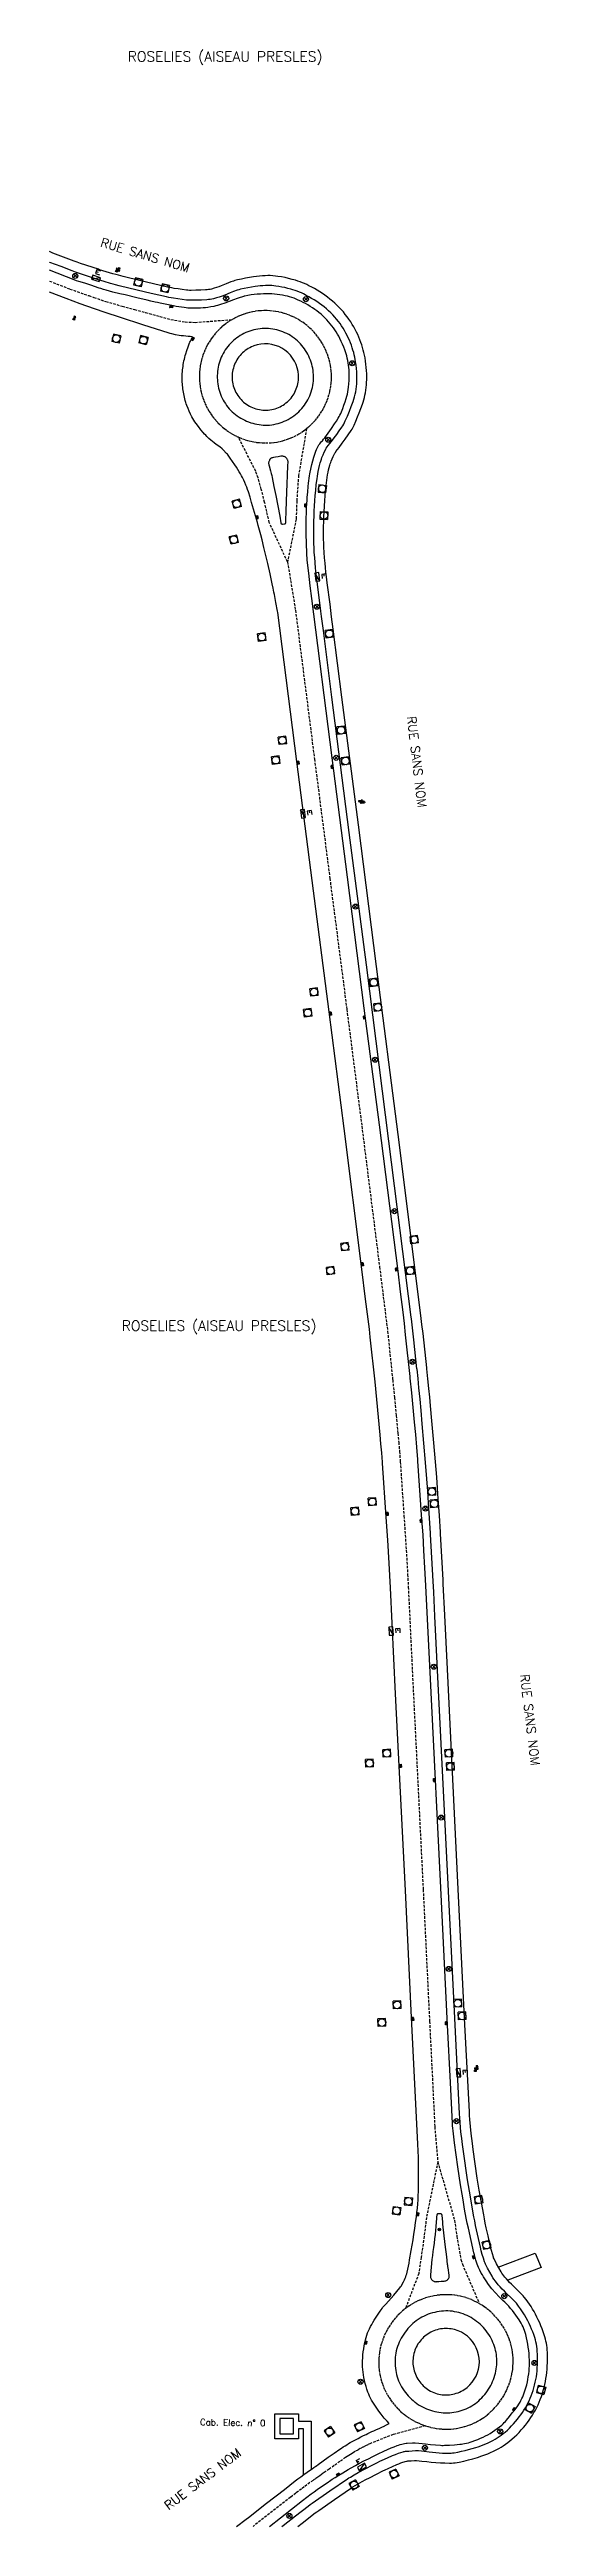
# Model space of a CAD drawing. Header units: millimetres. Extents: x 164000 to 165000, y 124000 to 125000.
# Drawn here: x 164000 to 164098.2, y 124000 to 124488.5 of the extents above; entities that cross this region are included whole.
import ezdxf
from ezdxf.enums import TextEntityAlignment as Align

# ---------------------------------------------------------------- set-up
doc = ezdxf.new("R2010")
doc.units = ezdxf.units.MM
doc.linetypes.add('DASHED', pattern=[0.75, 0.5, -0.25])
doc.layers.get('0').update_dxf_attribs({"linetype": 'CONTINUOUS'})
for name, color, linetype in [('W0001', 6, 'DASHED'), ('W0008', 7, 'CONTINUOUS'), ('W0014', 7, 'CONTINUOUS'), ('W0015', 2, 'CONTINUOUS'), ('W0400', 7, 'CONTINUOUS'), ('W0420', 7, 'CONTINUOUS'), ('W0425', 7, 'CONTINUOUS'), ('W0430', 7, 'CONTINUOUS'), ('W0431', 7, 'CONTINUOUS'), ('W0469', 7, 'CONTINUOUS'), ('W0856', 7, 'CONTINUOUS'), ('W0980', 7, 'CONTINUOUS'), ('W0989', 7, 'CONTINUOUS'), ('W0991', 7, 'CONTINUOUS')]:
    doc.layers.add(name, color=color, linetype=linetype)
doc.styles.get("Standard").update_dxf_attribs({"font": 'romans.shx', "width": 0.85})

msp = doc.modelspace()

# ---------------------------------------------------------------- texts
at = {"layer": 'W0980'}
for p in [(164034.62, 124487), (164033.43, 124236.68)]:
    msp.add_text('ROSELIES (AISEAU PRESLES)', height=2, dxfattribs=at).set_placement(p, align=Align.MIDDLE)
at = {"layer": 'W0989'}
for rotation, p in [(343.4022, (164010.17, 124450.56)), (276.7919, (164071.35, 124357.03)), (276.7918, (164093.67, 124168.09)), (37.1436, (164022.98, 124003.88))]:
    msp.add_text('RUE SANS NOM', height=1.75, rotation=rotation, dxfattribs=at).set_placement(p, align=Align.MIDDLE_LEFT)
at = {"layer": 'W0991'}
msp.add_text('Cab. Elec. n° 0', height=1.25, rotation=359.1, dxfattribs=at).set_placement((164036.11, 124019.86), align=Align.CENTER)

# ---------------------------------------------------------------- blocks, each defined once
blk = doc.blocks.new('T420')
for p, q in [((0.75, 0.75), (-0.75, 0.75)), ((-0.75, 0.75), (-0.75, -0.75)), ((0.75, 0.75), (0.75, -0.75)), ((0.75, -0.75), (-0.75, -0.75))]:
    blk.add_line(p, q)
blk.add_ellipse((0, 0), major_axis=(-0.53, 0.53), ratio=1, start_param=3.926991, end_param=10.210176)
blk = doc.blocks.new('T400')
for p, q in [((-0.15, 0.3), (0.15, 0.3)), ((-0.15, -0.25), (-0.15, 0.3)), ((-0.15, 0.15), (0.15, 0.15)), ((-0.15, 0), (0.15, 0)), ((0.15, 0.3), (0.15, -0.25)), ((-0.15, -0.15), (0.15, -0.15)), ((-0.15, -0.25), (-0.15, -0.3)), ((-0.15, -0.3), (0.15, -0.3)), ((0.15, -0.3), (0.15, -0.25))]:
    blk.add_line(p, q)
blk = doc.blocks.new('T856')
for p, q in [((-0.125, 0), (0.125, 0)), ((0, 0.125), (0, -0.125))]:
    blk.add_line(p, q)
blk.add_ellipse((0, 0), major_axis=(-0.177, 0.177), ratio=1, start_param=3.9269908, end_param=10.2101761)
blk = doc.blocks.new('T469')
at = {"color": 0, "linetype": 'Continuous', "flags": 128}
for points in [[(-0.35, 0.35), (0.35, -0.35)], [(-0.35, -0.35), (0.35, 0.35)]]:
    blk.add_lwpolyline(points, dxfattribs=at)
at = {"color": 0, "linetype": 'Continuous'}
blk.add_circle((0, 0), 0.5, dxfattribs=at)
blk = doc.blocks.new('T430')
at = {"flags": 128}
for points in [[(0.8, 0.8), (-0.8, 0.8)], [(-0.8, 0.8), (-0.8, 0)], [(0.8, 0.8), (-0.8, 0)], [(-0.8, 0), (0.8, 0)], [(-0.4, 2.1), (0.4, 2.1)], [(-0.4, 2.1), (-0.4, 1.3)], [(-0.4, 1.7), (0, 1.7)], [(-0.4, 1.3), (0.4, 1.3)], [(0.8, 0), (0.8, 0.8)]]:
    blk.add_lwpolyline(points, dxfattribs=at)
blk = doc.blocks.new('T425')
for p, q in [((-0.15, 0.6), (0.15, 0.6)), ((-0.15, 0.6), (-0.15, 0.3)), ((-0.15, 0.3), (0.15, 0.3)), ((-0.15, 0.15), (0.15, 0.15)), ((-0.15, -0.15), (-0.15, 0.15)), ((0, 0.45), (0.15, 0.45)), ((0.15, 0.45), (0.15, 0.3)), ((0.15, 0.15), (0.15, -0.15)), ((0.15, -0.15), (-0.15, -0.15))]:
    blk.add_line(p, q)
blk.add_ellipse((0, 0), major_axis=(-0.106, 0.106), ratio=1, start_param=3.926991, end_param=10.210176)

# ---------------------------------------------------------------- linework, layer by layer
at = {"layer": 'W0001'}
for points in [[(164000, 124442.87), (164004.02, 124441.28), (164007.74, 124439.98), (164008.72, 124439.65), (164011.11, 124438.81), (164011.11, 124438.81), (164014.34, 124437.91), (164016.72, 124437.25), (164016.72, 124437.25), (164018.93, 124436.63), (164018.93, 124436.63), (164021.73, 124435.88), (164021.73, 124435.88), (164023.92, 124435.29), (164023.92, 124435.29), (164026.71, 124434.8), (164026.71, 124434.8), (164028.7, 124434.7), (164028.7, 124434.7), (164036.01, 124435.27)], [(164046.92, 124387.47), (164043.32, 124395.24), (164042.41, 124399.22), (164042.41, 124399.22), (164041.72, 124401.83), (164041.72, 124401.83), (164041.11, 124404.02), (164041.11, 124404.02), (164040.65, 124405.36), (164040.65, 124405.36), (164037.22, 124412.1)], [(164050.69, 124413.76), (164049.09, 124404.53), (164048.75, 124399.48), (164048.62, 124395.88), (164046.92, 124387.47), (164048.49, 124377.93), (164052.24, 124348.57), (164055.27, 124325.05), (164058.62, 124299.18), (164061.57, 124276.17), (164065.07, 124248.42), (164065.81, 124242.51), (164066.55, 124236.59), (164066.65, 124235.75), (164066.74, 124234.92), (164067.66, 124226.12), (164068.01, 124222.62), (164068.35, 124219.11), (164068.68, 124215.61), (164068.85, 124213.81), (164069, 124212.01), (164069.14, 124210.2), (164069.15, 124209.98), (164069.88, 124199.31), (164070.18, 124194.77), (164070.47, 124190.23), (164070.61, 124187.75), (164070.74, 124185.27), (164071.74, 124164.36), (164073.67, 124125.59), (164074.93, 124099.61), (164075.49, 124088.4), (164075.96, 124078.8), (164076.55, 124071.89), (164079.86, 124060.4), (164080.31, 124057.24), (164080.31, 124057.24), (164081.13, 124052.64), (164081.4, 124051.7), (164084.72, 124043.97)], [(164076.55, 124071.89), (164074.32, 124060.95), (164073.76, 124056.43), (164073.28, 124053.09), (164072.79, 124049.88), (164070.18, 124042.97)], [(164074.12, 124019.85), (164067.74, 124018.13), (164063.29, 124016.39), (164062.77, 124016.13), (164062.27, 124015.88), (164061.77, 124015.62), (164061.27, 124015.35), (164060.78, 124015.08), (164060.29, 124014.8), (164059.96, 124014.61), (164059.64, 124014.42), (164059.32, 124014.22), (164059.01, 124014.02), (164058.69, 124013.81), (164058.38, 124013.6), (164057.25, 124012.81), (164056.11, 124012.01), (164055.13, 124011.32), (164054.15, 124010.61), (164053.78, 124010.35), (164053.65, 124010.25), (164053.27, 124009.99), (164052.89, 124009.73), (164052.41, 124009.4), (164051.95, 124009.08), (164051.33, 124008.64), (164050.71, 124008.19), (164050.18, 124007.79), (164049.65, 124007.39), (164048.59, 124006.57), (164047.53, 124005.75), (164043.98, 124002.99), (164040.43, 124000.23), (164040.13, 124000)]]:
    msp.add_lwpolyline(points, dxfattribs=at)
for points in [[(164042.57, 124410.93), (164043.71, 124410.96), (164044.29, 124411.02), (164044.87, 124411.11), (164045.45, 124411.23), (164046.01, 124411.38), (164046.58, 124411.55), (164047.13, 124411.74), (164047.67, 124411.96), (164048.21, 124412.2), (164048.73, 124412.47), (164049.24, 124412.76), (164049.74, 124413.07), (164050.22, 124413.41), (164050.69, 124413.76), (164051.14, 124414.14), (164051.57, 124414.54), (164051.98, 124414.95), (164052.38, 124415.39), (164052.75, 124415.84), (164053.11, 124416.3), (164053.44, 124416.78), (164053.75, 124417.28), (164054.04, 124417.79), (164054.3, 124418.31), (164054.55, 124418.85), (164054.76, 124419.39), (164054.96, 124419.95), (164055.12, 124420.51), (164055.26, 124421.08), (164055.38, 124421.65), (164055.47, 124422.23), (164055.53, 124422.81), (164055.57, 124423.4), (164055.58, 124423.98), (164055.57, 124424.57), (164055.53, 124425.15), (164055.46, 124425.72), (164055.37, 124426.29), (164055.25, 124426.86), (164055.11, 124427.42), (164054.95, 124427.97), (164054.76, 124428.51), (164054.54, 124429.05), (164054.31, 124429.58), (164054.05, 124430.09), (164053.77, 124430.59), (164053.46, 124431.08), (164053.14, 124431.56), (164052.79, 124432.02), (164052.43, 124432.47), (164052.04, 124432.9), (164051.64, 124433.31), (164051.22, 124433.7), (164050.78, 124434.08), (164050.33, 124434.43), (164049.86, 124434.77), (164049.38, 124435.08), (164048.88, 124435.38), (164048.37, 124435.65), (164047.86, 124435.89), (164047.33, 124436.12), (164046.79, 124436.32), (164046.24, 124436.49), (164045.69, 124436.65), (164045.13, 124436.77), (164044.56, 124436.87), (164043.99, 124436.95), (164043.42, 124437), (164042.85, 124437.03), (164042.27, 124437.03), (164041.7, 124437.01), (164041.13, 124436.96), (164040.56, 124436.88), (164039.99, 124436.78), (164039.43, 124436.66), (164038.88, 124436.51), (164038.33, 124436.33), (164037.79, 124436.13), (164037.27, 124435.91), (164036.76, 124435.67), (164036.26, 124435.41), (164035.77, 124435.13), (164035.29, 124434.82), (164034.83, 124434.49), (164034.38, 124434.15), (164033.95, 124433.78), (164033.53, 124433.4), (164033.14, 124433), (164032.75, 124432.58), (164032.39, 124432.15), (164032.05, 124431.7), (164031.73, 124431.23), (164031.42, 124430.76), (164031.14, 124430.27), (164030.88, 124429.76), (164030.64, 124429.25), (164030.43, 124428.72), (164030.23, 124428.19), (164030.06, 124427.65), (164029.92, 124427.1), (164029.79, 124426.55), (164029.7, 124425.99), (164029.62, 124425.43), (164029.57, 124424.87), (164029.55, 124424.3), (164029.54, 124423.73), (164029.57, 124423.17), (164029.61, 124422.6), (164029.69, 124422.04), (164029.78, 124421.48), (164029.9, 124420.93), (164030.05, 124420.38), (164030.22, 124419.82), (164030.42, 124419.28), (164030.64, 124418.74), (164030.88, 124418.22), (164031.15, 124417.7), (164031.44, 124417.2), (164031.75, 124416.71), (164032.08, 124416.24), (164032.44, 124415.78), (164032.81, 124415.34), (164033.21, 124414.91), (164033.62, 124414.5), (164034.05, 124414.11), (164034.5, 124413.75), (164034.96, 124413.4), (164035.44, 124413.07), (164035.93, 124412.76), (164036.43, 124412.48), (164036.95, 124412.21), (164037.48, 124411.98), (164038.02, 124411.76), (164038.57, 124411.57), (164039.12, 124411.4), (164039.69, 124411.26), (164040.26, 124411.15), (164040.83, 124411.05), (164041.41, 124410.99), (164041.98, 124410.95), (164042.56, 124410.93), (164042.57, 124410.93)], [(164069.99, 124022.05), (164070.11, 124021.95), (164070.58, 124021.61), (164071.05, 124021.3), (164071.53, 124021), (164072.03, 124020.73), (164072.54, 124020.48), (164073.05, 124020.25), (164073.58, 124020.04), (164074.12, 124019.85), (164074.66, 124019.69), (164075.21, 124019.55), (164075.76, 124019.43), (164076.32, 124019.34), (164076.88, 124019.27), (164077.44, 124019.22), (164078.01, 124019.2), (164078.58, 124019.2), (164079.13, 124019.22), (164079.69, 124019.27), (164080.25, 124019.35), (164080.8, 124019.45), (164081.34, 124019.57), (164081.88, 124019.71), (164082.41, 124019.88), (164082.94, 124020.07), (164083.46, 124020.29), (164083.96, 124020.52), (164084.46, 124020.78), (164084.94, 124021.06), (164085.41, 124021.36), (164085.87, 124021.68), (164086.32, 124022.02), (164086.74, 124022.38), (164087.15, 124022.76), (164087.55, 124023.15), (164087.94, 124023.57), (164088.3, 124023.99), (164088.65, 124024.44), (164088.98, 124024.89), (164089.29, 124025.36), (164089.58, 124025.84), (164089.85, 124026.33), (164090.1, 124026.83), (164090.33, 124027.35), (164090.54, 124027.87), (164090.73, 124028.4), (164090.89, 124028.93), (164091.04, 124029.47), (164091.16, 124030.02), (164091.26, 124030.56), (164091.33, 124031.1), (164091.38, 124031.65), (164091.41, 124032.2), (164091.41, 124032.75), (164091.39, 124033.29), (164091.35, 124033.84), (164091.28, 124034.38), (164091.19, 124034.92), (164091.08, 124035.46), (164090.95, 124035.99), (164090.79, 124036.52), (164090.61, 124037.03), (164090.4, 124037.54), (164090.18, 124038.04), (164089.92, 124038.57), (164089.64, 124039.08), (164089.33, 124039.58), (164089, 124040.06), (164088.66, 124040.53), (164088.29, 124040.99), (164087.9, 124041.42), (164087.5, 124041.85), (164087.07, 124042.25), (164086.63, 124042.63), (164086.18, 124043), (164085.7, 124043.34), (164085.22, 124043.67), (164084.72, 124043.97), (164084.21, 124044.25), (164083.69, 124044.5), (164083.17, 124044.74), (164082.63, 124044.94), (164082.08, 124045.13), (164081.52, 124045.29), (164080.96, 124045.42), (164080.4, 124045.53), (164079.82, 124045.61), (164079.25, 124045.67), (164078.67, 124045.71), (164078.1, 124045.71), (164077.52, 124045.7), (164076.94, 124045.65), (164076.36, 124045.58), (164075.78, 124045.48), (164075.2, 124045.36), (164074.63, 124045.21), (164074.06, 124045.04), (164073.51, 124044.84), (164072.96, 124044.62), (164072.43, 124044.37), (164071.9, 124044.1), (164071.39, 124043.8), (164070.89, 124043.49), (164070.41, 124043.15), (164069.94, 124042.79), (164069.49, 124042.41), (164069.05, 124042.01), (164068.63, 124041.58), (164068.23, 124041.14), (164067.85, 124040.69), (164067.49, 124040.21), (164067.15, 124039.72), (164066.83, 124039.22), (164066.54, 124038.7), (164066.26, 124038.17), (164066.01, 124037.63), (164065.79, 124037.08), (164065.59, 124036.52), (164065.41, 124035.95), (164065.26, 124035.38), (164065.14, 124034.82), (164065.04, 124034.25), (164064.97, 124033.68), (164064.92, 124033.11), (164064.9, 124032.54), (164064.91, 124031.97), (164064.94, 124031.4), (164065, 124030.83), (164065.08, 124030.26), (164065.19, 124029.7), (164065.32, 124029.14), (164065.48, 124028.59), (164065.66, 124028.05), (164065.87, 124027.5), (164066.1, 124026.97), (164066.36, 124026.45), (164066.64, 124025.94), (164066.94, 124025.44), (164067.26, 124024.95), (164067.6, 124024.48), (164067.96, 124024.03), (164068.34, 124023.59), (164068.74, 124023.17), (164069.16, 124022.76), (164069.6, 124022.37)]]:
    msp.add_lwpolyline(points, close=True, dxfattribs=at)
at = {"layer": 'W0008'}
for points in [[(164043.36, 124000), (164049.89, 124005.11), (164050.75, 124005.77), (164051.61, 124006.42), (164052.2, 124006.85), (164052.79, 124007.27), (164055, 124008.79), (164055.18, 124008.91), (164055.76, 124009.3), (164056.35, 124009.67), (164057.07, 124010.13), (164057.8, 124010.59), (164058.35, 124010.92), (164058.91, 124011.24), (164059.47, 124011.56), (164060.31, 124012.02), (164061.15, 124012.47), (164062, 124012.92), (164062.88, 124013.37), (164063.76, 124013.81), (164064.83, 124014.33), (164065.91, 124014.84), (164066.65, 124015.17), (164067.39, 124015.5), (164067.95, 124015.73), (164068.53, 124015.94), (164068.83, 124016.05), (164069.14, 124016.14), (164069.46, 124016.23), (164069.74, 124016.29), (164070.02, 124016.35), (164070.3, 124016.4), (164070.51, 124016.42), (164071.55, 124016.48), (164071.83, 124016.49), (164072.11, 124016.48), (164072.79, 124016.43), (164073.46, 124016.36), (164074.12, 124016.29), (164075.1, 124016.19), (164076.08, 124016.1), (164077.06, 124016.02), (164077.33, 124016), (164077.6, 124016), (164077.87, 124016.01), (164078.87, 124016.06), (164079.87, 124016.13), (164080.87, 124016.21), (164081.2, 124016.25), (164081.52, 124016.29), (164081.84, 124016.35), (164082.22, 124016.43), (164082.6, 124016.52), (164082.97, 124016.63), (164083.35, 124016.75), (164083.89, 124016.95), (164084.43, 124017.16), (164084.96, 124017.39), (164085.48, 124017.63), (164085.95, 124017.86), (164086.41, 124018.1), (164086.87, 124018.36), (164087.31, 124018.64), (164087.79, 124018.96), (164088.26, 124019.3), (164088.72, 124019.65), (164089.17, 124020.01), (164089.43, 124020.24), (164089.67, 124020.48), (164089.91, 124020.72), (164090.13, 124020.98), (164090.7, 124021.68), (164091.25, 124022.38), (164091.79, 124023.09), (164092.32, 124023.81), (164092.55, 124024.15), (164092.77, 124024.5), (164092.96, 124024.85), (164093.14, 124025.22), (164093.3, 124025.59), (164093.53, 124026.17), (164093.73, 124026.76), (164093.92, 124027.35), (164094.08, 124027.95), (164094.23, 124028.55), (164094.3, 124028.98), (164094.4, 124029.52), (164094.48, 124030.07), (164094.55, 124030.61), (164094.59, 124031.16), (164094.62, 124031.71), (164094.63, 124032.27), (164094.62, 124032.82), (164094.59, 124033.45), (164094.55, 124034.09), (164094.48, 124034.72), (164094.4, 124035.36), (164094.3, 124035.98), (164094.18, 124036.61), (164094.04, 124037.23), (164093.89, 124037.85), (164093.78, 124038.24), (164093.65, 124038.62), (164093.51, 124038.99), (164093.36, 124039.36), (164093.19, 124039.73), (164093, 124040.08), (164092.8, 124040.43), (164092.59, 124040.77), (164092.28, 124041.24), (164091.96, 124041.7), (164091.62, 124042.14), (164091.27, 124042.58), (164090.91, 124043.01), (164090.54, 124043.42), (164090.15, 124043.83), (164089.76, 124044.22), (164089.4, 124044.57), (164088.64, 124045.3), (164087.91, 124046.06), (164087.23, 124046.86), (164086.58, 124047.7), (164086.07, 124048.46), (164085.58, 124049.22), (164085.34, 124049.6), (164085.12, 124049.99), (164084.84, 124050.53), (164084.58, 124051.07), (164084.44, 124051.38), (164084.32, 124051.71), (164084.19, 124052.1), (164084.07, 124052.49), (164083.91, 124053.04), (164083.77, 124053.59), (164083.67, 124054), (164082.58, 124058.84), (164082.37, 124059.81), (164082.18, 124060.78), (164081.85, 124062.58), (164081.54, 124064.39), (164081.35, 124065.56), (164081.06, 124067.36), (164080.78, 124069.15), (164080.52, 124070.95), (164080.19, 124073.31), (164079.87, 124075.68), (164079.56, 124078.05), (164079.5, 124078.53), (164079.46, 124079.01), (164079.43, 124079.49), (164079.03, 124087.55), (164078.48, 124098.85), (164077.13, 124125.98), (164075.24, 124164.45), (164074.2, 124185.61), (164074.03, 124189.06), (164073.83, 124192.51), (164073.64, 124195.56), (164073.44, 124198.61), (164072.63, 124210.09), (164072.61, 124210.42), (164072.41, 124212.88), (164072.2, 124215.34), (164071.98, 124217.79), (164071.71, 124220.69), (164071.42, 124223.59), (164071.13, 124226.49), (164071.1, 124226.78), (164070.22, 124235.01), (164069.97, 124237.26), (164069.7, 124239.51), (164069.22, 124243.53), (164068.71, 124247.55), (164065.05, 124276.47), (164062.06, 124299.43), (164058.75, 124325.32), (164055.73, 124348.81), (164051.72, 124380.27), (164051.41, 124382.77), (164051.1, 124385.28), (164050.81, 124387.79), (164050.77, 124388.24), (164050.73, 124388.7), (164050.71, 124389.16), (164050.58, 124392.98), (164050.58, 124393.13), (164050.59, 124394.04), (164050.6, 124394.81), (164050.63, 124396.01), (164050.66, 124397.22), (164050.69, 124398.11), (164050.73, 124399), (164050.77, 124399.58), (164050.81, 124400.16), (164050.9, 124401.26), (164051.01, 124402.37), (164051.08, 124403.02), (164051.27, 124404.47), (164051.32, 124404.82), (164051.4, 124405.17), (164051.75, 124406.65), (164052.13, 124408.12), (164052.24, 124408.51), (164052.37, 124408.9), (164052.51, 124409.29), (164052.67, 124409.67), (164052.84, 124410.04), (164052.97, 124410.29), (164053.12, 124410.53), (164053.28, 124410.76), (164053.45, 124410.98), (164053.63, 124411.19), (164053.8, 124411.38), (164054.05, 124411.66), (164054.29, 124411.95), (164054.63, 124412.41), (164054.96, 124412.87), (164055.59, 124413.79), (164056.21, 124414.71), (164056.56, 124415.25), (164056.9, 124415.8), (164057.09, 124416.12), (164057.26, 124416.43), (164057.41, 124416.76), (164057.56, 124417.09), (164057.82, 124417.73), (164058.06, 124418.38), (164058.29, 124419.04), (164058.51, 124419.69), (164058.64, 124420.13), (164058.75, 124420.56), (164058.84, 124421.01), (164058.91, 124421.45), (164058.96, 124421.9), (164059.02, 124422.59), (164059.06, 124423.28), (164059.07, 124423.96), (164059.07, 124424.65), (164059.05, 124425.34), (164059.02, 124425.81), (164058.97, 124426.28), (164058.9, 124426.75), (164058.81, 124427.22), (164058.71, 124427.68), (164058.59, 124428.13), (164058.41, 124428.71), (164058.22, 124429.29), (164058, 124429.85), (164057.77, 124430.41), (164057.53, 124430.97), (164057.27, 124431.51), (164057.03, 124431.96), (164056.79, 124432.39), (164056.53, 124432.82), (164056.25, 124433.24), (164055.96, 124433.65), (164055.66, 124434.05), (164055.34, 124434.44), (164055.02, 124434.83), (164054.66, 124435.21), (164054.3, 124435.58), (164053.92, 124435.95), (164053.53, 124436.3), (164053.13, 124436.63), (164052.72, 124436.96), (164052.3, 124437.27), (164051.87, 124437.57), (164051.42, 124437.86), (164050.96, 124438.14), (164050.5, 124438.41), (164050.02, 124438.66), (164049.54, 124438.9), (164049.05, 124439.12), (164048.63, 124439.3), (164048.21, 124439.46), (164047.78, 124439.61), (164047.34, 124439.75), (164046.9, 124439.86), (164046.46, 124439.97), (164045.95, 124440.07), (164045.43, 124440.15), (164044.91, 124440.22), (164044.38, 124440.28), (164043.86, 124440.31), (164043.34, 124440.34), (164042.81, 124440.34), (164042.19, 124440.33), (164041.58, 124440.3), (164040.96, 124440.25), (164040.35, 124440.19), (164039.74, 124440.12), (164039.13, 124440.02), (164038.52, 124439.91), (164038.38, 124439.88), (164038.24, 124439.84), (164037.16, 124439.46), (164036.09, 124439.06), (164035.62, 124438.89), (164034.87, 124438.61), (164034.78, 124438.58), (164033.48, 124438.15), (164033.14, 124438.05), (164032.77, 124437.95), (164032.4, 124437.87), (164031.79, 124437.76), (164031.18, 124437.67), (164030.73, 124437.61), (164030.28, 124437.57), (164029.74, 124437.53), (164029.2, 124437.51), (164028.68, 124437.5), (164028.15, 124437.5), (164027.63, 124437.52), (164027.27, 124437.54), (164026.91, 124437.57), (164026.55, 124437.62), (164026.03, 124437.69), (164025.5, 124437.78), (164024.97, 124437.87), (164024.44, 124437.97), (164023.11, 124438.23), (164021.78, 124438.5), (164021.31, 124438.6), (164020.85, 124438.7), (164019.94, 124438.92), (164019.25, 124439.09), (164017.23, 124439.56), (164014.88, 124440.12), (164013.83, 124440.37), (164012.5, 124440.69), (164011.83, 124440.86), (164011.16, 124441.04), (164010.62, 124441.2), (164010.09, 124441.37), (164009.79, 124441.47), (164008.12, 124442.03), (164006.94, 124442.42), (164005.75, 124442.78), (164005.31, 124442.93), (164004.88, 124443.08), (164000, 124445.01)], [(164026.86, 124428.5), (164027.07, 124429.14), (164027.34, 124429.9), (164027.62, 124430.65), (164027.69, 124430.82), (164027.77, 124431), (164027.98, 124431.43), (164028.2, 124431.86), (164028.2, 124431.89), (164027.75, 124431.91), (164027.31, 124431.94), (164026.86, 124431.98), (164026.42, 124432.03), (164025.98, 124432.08), (164025.54, 124432.15), (164024.84, 124432.27), (164024.14, 124432.42), (164023.76, 124432.51), (164023.4, 124432.62), (164018.62, 124434.17), (164013.79, 124435.71), (164012.78, 124436.04), (164012.14, 124436.26), (164010.74, 124436.74), (164007.35, 124437.93), (164006.06, 124438.39), (164003.28, 124439.41), (164000, 124440.7)], [(164036.89, 124000), (164038.77, 124001.47), (164039.21, 124001.8), (164042.76, 124004.57), (164046.31, 124007.32), (164047.37, 124008.15), (164048.44, 124008.97), (164048.98, 124009.38), (164049.53, 124009.79), (164050.16, 124010.25), (164050.8, 124010.71), (164051.29, 124011.05), (164051.77, 124011.38), (164052.14, 124011.62), (164052.49, 124011.88), (164052.62, 124011.97), (164052.99, 124012.23), (164053.98, 124012.94), (164054.97, 124013.64), (164056.1, 124014.44), (164057.25, 124015.24), (164057.58, 124015.46), (164057.92, 124015.69), (164058.26, 124015.91), (164058.61, 124016.12), (164058.95, 124016.33), (164059.3, 124016.53), (164059.81, 124016.82), (164060.33, 124017.1), (164060.84, 124017.38), (164061.36, 124017.65), (164061.88, 124017.91), (164062.4, 124018.17), (164062.79, 124018.36), (164063.17, 124018.54), (164063.56, 124018.71), (164063.96, 124018.88), (164064.47, 124019.1), (164064.98, 124019.33), (164065.49, 124019.56), (164065.99, 124019.8), (164066.1, 124019.85), (164066.21, 124019.91), (164066.58, 124020.11), (164066.95, 124020.32), (164066.56, 124020.74), (164066.17, 124021.16), (164065.98, 124021.39), (164065.79, 124021.62), (164065.37, 124022.17), (164064.95, 124022.74), (164064.54, 124023.31), (164064.26, 124023.71), (164063.98, 124024.12), (164063.72, 124024.53), (164063.5, 124024.9), (164063.29, 124025.28), (164063.1, 124025.67), (164062.93, 124026.07), (164062.77, 124026.47), (164062.58, 124027.05), (164062.4, 124027.62), (164062.25, 124028.21), (164062.11, 124028.8), (164061.99, 124029.39), (164061.9, 124029.91), (164061.83, 124030.44), (164061.78, 124030.97), (164061.74, 124031.5), (164061.73, 124032.09), (164061.73, 124032.68), (164061.75, 124033.26), (164061.79, 124033.85), (164061.86, 124034.45), (164061.94, 124035.05), (164062.04, 124035.65), (164062.16, 124036.25), (164062.29, 124036.84), (164062.42, 124037.29), (164062.56, 124037.73), (164062.71, 124038.16), (164062.89, 124038.59), (164063.08, 124039.01), (164063.3, 124039.43), (164063.52, 124039.85), (164063.76, 124040.26), (164064, 124040.66), (164064.38, 124041.26), (164064.77, 124041.85), (164065.17, 124042.44), (164065.58, 124043.02), (164065.68, 124043.16), (164065.79, 124043.29), (164066.29, 124043.87), (164066.81, 124044.45), (164067.88, 124045.65), (164068.5, 124046.35), (164069.1, 124047.07), (164069.23, 124047.23), (164069.33, 124047.4), (164069.8, 124048.22), (164069.88, 124048.38), (164070.01, 124048.67), (164070.13, 124048.96), (164070.24, 124049.26), (164070.33, 124049.55), (164070.42, 124049.84), (164070.49, 124050.13), (164070.63, 124050.74), (164070.77, 124051.36), (164070.88, 124051.96), (164071, 124052.56), (164071.31, 124054.42), (164071.67, 124056.55), (164071.84, 124057.66), (164072.01, 124058.77), (164072.18, 124059.93), (164072.34, 124061.1), (164072.45, 124061.94), (164072.54, 124062.78), (164072.61, 124063.62), (164072.67, 124064.44), (164072.71, 124065.25), (164072.74, 124066.06), (164072.73, 124067.41), (164072.74, 124071.64), (164072.74, 124072.22), (164072.73, 124072.8), (164072.69, 124074.09), (164072.65, 124075.38), (164072.5, 124078.12), (164071.39, 124100.38), (164071.39, 124100.38), (164070.17, 124125.42), (164068.24, 124164.19), (164067.24, 124185.1), (164067.11, 124187.56), (164066.97, 124190.02), (164066.69, 124194.55), (164066.39, 124199.08), (164065.66, 124209.73), (164065.64, 124209.94), (164065.5, 124211.72), (164065.35, 124213.5), (164065.19, 124215.29), (164064.87, 124218.78), (164064.53, 124222.27), (164064.18, 124225.76), (164064.18, 124225.76), (164063.25, 124234.54), (164063.16, 124235.35), (164063.07, 124236.16), (164062.33, 124242.07), (164061.59, 124247.98), (164058.1, 124275.73), (164055.14, 124298.73), (164051.79, 124324.61), (164048.77, 124348.13), (164045.01, 124377.49), (164044.97, 124377.75), (164044.63, 124379.47), (164044.33, 124381.03), (164044.25, 124381.48), (164044.09, 124382.31), (164043.91, 124383.13), (164043.47, 124385.14), (164043.02, 124387.14), (164042.65, 124388.72), (164042.28, 124390.28), (164041.9, 124391.85), (164041.66, 124392.79), (164041.41, 124393.73), (164041.15, 124394.67), (164040.99, 124395.24), (164040.61, 124396.58), (164040.23, 124397.89), (164039.85, 124399.19), (164039.53, 124400.26), (164039.2, 124401.32), (164039.06, 124401.75), (164038.9, 124402.18), (164038.73, 124402.6), (164038.52, 124403.1), (164038.29, 124403.6), (164038.05, 124404.09), (164037.85, 124404.47), (164037.64, 124404.85), (164037.42, 124405.23), (164037.14, 124405.7), (164036.85, 124406.16), (164036.55, 124406.62), (164036.1, 124407.29), (164035.64, 124407.94), (164035.36, 124408.32), (164035.07, 124408.69), (164034.9, 124408.88), (164034.22, 124409.6), (164034.13, 124409.69), (164034.03, 124409.77), (164033.55, 124410.14), (164033.06, 124410.49), (164032.81, 124410.67), (164032.55, 124410.86), (164032.47, 124410.93), (164032.14, 124411.2), (164031.81, 124411.49), (164031.42, 124411.83), (164031.04, 124412.19), (164030.79, 124412.44), (164030.54, 124412.69), (164030.31, 124412.96), (164029.83, 124413.55), (164029.36, 124414.16), (164028.9, 124414.77), (164028.68, 124415.09), (164028.47, 124415.42), (164028.27, 124415.75), (164028.08, 124416.1), (164027.81, 124416.64), (164027.55, 124417.19), (164027.31, 124417.74), (164027.07, 124418.3), (164026.97, 124418.62), (164026.86, 124418.94), (164026.77, 124419.27), (164026.68, 124419.6), (164026.6, 124419.93), (164026.53, 124420.26), (164026.46, 124420.59), (164026.4, 124420.92), (164026.34, 124421.25), (164026.29, 124421.59), (164026.25, 124421.93), (164026.22, 124422.26), (164026.19, 124422.6), (164026.17, 124422.94), (164026.16, 124423.28), (164026.15, 124423.62), (164026.16, 124423.96), (164026.16, 124424.29), (164026.18, 124424.63), (164026.2, 124424.97), (164026.23, 124425.33), (164026.27, 124425.69), (164026.32, 124426.04), (164026.37, 124426.4), (164026.43, 124426.75), (164026.5, 124427.11), (164026.58, 124427.46), (164026.66, 124427.81), (164026.76, 124428.15), (164026.86, 124428.5)]]:
    msp.add_lwpolyline(points, dxfattribs=at)
at = {"layer": 'W0014'}
for points in [[(164048.97, 124000), (164049.82, 124000.66), (164052.4, 124002.66), (164052.73, 124002.91), (164053.07, 124003.15), (164056.21, 124005.32), (164059.34, 124007.48), (164059.58, 124007.64), (164059.83, 124007.79), (164060.75, 124008.33), (164061.67, 124008.85), (164062.38, 124009.24), (164063.08, 124009.62), (164064.48, 124010.34), (164065.69, 124010.94), (164066.21, 124011.19), (164066.74, 124011.44), (164067.61, 124011.83), (164068.49, 124012.22), (164068.88, 124012.38), (164069.26, 124012.53), (164069.65, 124012.67), (164069.9, 124012.76), (164070.14, 124012.83), (164070.39, 124012.89), (164070.52, 124012.91), (164070.66, 124012.93), (164071.31, 124012.97), (164071.95, 124013.01), (164072.16, 124013.01), (164072.38, 124013), (164072.9, 124012.96), (164073.42, 124012.9), (164074.4, 124012.79), (164075.28, 124012.7), (164076.17, 124012.62), (164077.06, 124012.56), (164077.95, 124012.52), (164078.84, 124012.5), (164079.23, 124012.5), (164079.62, 124012.52), (164080.01, 124012.56), (164080.4, 124012.61), (164080.78, 124012.69), (164081.68, 124012.89), (164082.58, 124013.12), (164083.47, 124013.36), (164084.36, 124013.63), (164085.24, 124013.91), (164085.83, 124014.11), (164086.4, 124014.33), (164086.97, 124014.57), (164087.53, 124014.83), (164088.08, 124015.11), (164088.56, 124015.37), (164089.02, 124015.64), (164089.47, 124015.93), (164089.91, 124016.23), (164090.35, 124016.55), (164090.77, 124016.88), (164091.18, 124017.23), (164091.65, 124017.66), (164092.12, 124018.1), (164092.57, 124018.56), (164093, 124019.03), (164093.43, 124019.51), (164093.84, 124020.01), (164094.23, 124020.51), (164094.58, 124020.98), (164094.91, 124021.46), (164095.22, 124021.95), (164095.52, 124022.45), (164095.8, 124022.95), (164096.07, 124023.47), (164096.32, 124023.99), (164096.55, 124024.52), (164096.77, 124025.06), (164096.98, 124025.63), (164097.17, 124026.21), (164097.35, 124026.79), (164097.51, 124027.38), (164097.65, 124027.97), (164097.77, 124028.56), (164097.88, 124029.16), (164097.97, 124029.76), (164098.04, 124030.37), (164098.1, 124031.01), (164098.14, 124031.66), (164098.17, 124032.3), (164098.18, 124032.95), (164098.17, 124033.59), (164098.16, 124034.24), (164098.12, 124034.88), (164098.09, 124035.3), (164098.04, 124035.72), (164097.97, 124036.14), (164097.89, 124036.56), (164097.8, 124036.97), (164097.69, 124037.38), (164097.56, 124037.78), (164097.35, 124038.38), (164097.13, 124038.98), (164096.9, 124039.57), (164096.65, 124040.16), (164096.38, 124040.74), (164096.11, 124041.31), (164095.81, 124041.88), (164095.54, 124042.38), (164095.25, 124042.88), (164094.95, 124043.36), (164094.63, 124043.84), (164094.3, 124044.32), (164093.96, 124044.78), (164093.61, 124045.23), (164093.42, 124045.46), (164093.22, 124045.69), (164093.02, 124045.9), (164092.83, 124046.09), (164091.06, 124047.79), (164090.72, 124048.12), (164090.4, 124048.46), (164090.09, 124048.81), (164089.78, 124049.16), (164089.58, 124049.42), (164089.39, 124049.69), (164089.21, 124049.96), (164089.04, 124050.24), (164088.59, 124051.03), (164088.15, 124051.82), (164087.72, 124052.62), (164087.64, 124052.79), (164087.57, 124052.96), (164087.51, 124053.13), (164087.32, 124053.77), (164087.14, 124054.42), (164086.98, 124055.03), (164086.83, 124055.65), (164086.47, 124057.29), (164086.11, 124058.92), (164085.92, 124059.81), (164085.75, 124060.69), (164085.61, 124061.43), (164084.73, 124066.3), (164084.59, 124067.12), (164084.35, 124068.7), (164083.53, 124074.33), (164083.45, 124074.93), (164083.37, 124075.52), (164083.26, 124076.5), (164083.15, 124077.48), (164083.01, 124078.88), (164082.88, 124080.28), (164082.82, 124081.04), (164082.78, 124081.79), (164081.85, 124100.24), (164080.59, 124125.68), (164078.45, 124169.11), (164077.93, 124179.76), (164077.63, 124185.91), (164077.59, 124186.73), (164077.08, 124195.79), (164077.06, 124196.09), (164076.86, 124199.38), (164076.64, 124202.67), (164076.49, 124204.8), (164076.34, 124206.92), (164076.09, 124209.99), (164075.78, 124213.75), (164075.41, 124218.08), (164075.14, 124221), (164074.98, 124222.72), (164074.81, 124224.44), (164074.62, 124226.36), (164074.42, 124228.29), (164074.39, 124228.54), (164073.64, 124235.26), (164073.43, 124237.07), (164073.22, 124238.84), (164068.71, 124274.55), (164064.48, 124307.65), (164060.89, 124335.6), (164057.65, 124360.82), (164055.92, 124374.22), (164055.62, 124376.66), (164055.31, 124379.15), (164054.77, 124383.31), (164054.61, 124384.55), (164054.5, 124385.45), (164054.41, 124386.34), (164054.32, 124387.24), (164054.24, 124388.29), (164054.17, 124389.33), (164054.11, 124390.37), (164054.08, 124391.16), (164054.05, 124391.94), (164054.04, 124392.73), (164054.04, 124393.6), (164054.04, 124394.47), (164054.06, 124395.34), (164054.09, 124396.35), (164054.14, 124397.35), (164054.2, 124398.46), (164054.27, 124399.55), (164054.34, 124400.5), (164054.42, 124401.44), (164054.54, 124402.53), (164054.67, 124403.62), (164054.74, 124404.13), (164054.83, 124404.64), (164054.93, 124405.14), (164055.03, 124405.61), (164055.14, 124406.07), (164055.26, 124406.53), (164055.35, 124406.81), (164055.45, 124407.09), (164055.55, 124407.37), (164055.73, 124407.8), (164055.92, 124408.23), (164056.12, 124408.65), (164056.19, 124408.78), (164056.26, 124408.9), (164056.37, 124409.07), (164056.48, 124409.23), (164057.08, 124410.02), (164057.7, 124410.86), (164058.31, 124411.7), (164058.91, 124412.55), (164059.49, 124413.4), (164059.65, 124413.65), (164059.8, 124413.9), (164059.93, 124414.15), (164060.05, 124414.42), (164060.4, 124415.23), (164060.74, 124416.05), (164061.07, 124416.88), (164061.38, 124417.71), (164061.68, 124418.55), (164061.83, 124418.99), (164061.96, 124419.44), (164062.08, 124419.89), (164062.19, 124420.34), (164062.28, 124420.8), (164062.37, 124421.32), (164062.44, 124421.84), (164062.49, 124422.36), (164062.53, 124422.89), (164062.55, 124423.41), (164062.56, 124423.94), (164062.54, 124424.57), (164062.51, 124425.2), (164062.46, 124425.83), (164062.39, 124426.46), (164062.31, 124427.08), (164062.21, 124427.71), (164062.11, 124428.22), (164061.99, 124428.74), (164061.86, 124429.25), (164061.72, 124429.76), (164061.56, 124430.26), (164061.39, 124430.76), (164061.19, 124431.28), (164060.98, 124431.8), (164060.76, 124432.31), (164060.52, 124432.81), (164060.26, 124433.31), (164060, 124433.8), (164059.69, 124434.32), (164059.38, 124434.83), (164059.04, 124435.33), (164058.69, 124435.82), (164058.32, 124436.29), (164057.94, 124436.76), (164057.54, 124437.21), (164057.12, 124437.66), (164056.68, 124438.09), (164056.23, 124438.52), (164055.77, 124438.92), (164055.29, 124439.32), (164054.8, 124439.7), (164054.3, 124440.06), (164053.8, 124440.4), (164053.28, 124440.74), (164052.76, 124441.06), (164052.23, 124441.37), (164051.69, 124441.66), (164051.15, 124441.95), (164050.72, 124442.16), (164050.29, 124442.35), (164049.85, 124442.54), (164049.4, 124442.71), (164048.95, 124442.87), (164048.5, 124443.01), (164047.81, 124443.2), (164047.12, 124443.38), (164046.43, 124443.53), (164045.73, 124443.67), (164045.03, 124443.79), (164044.53, 124443.85), (164044.03, 124443.9), (164043.53, 124443.93), (164043.03, 124443.93), (164042.53, 124443.92), (164041.96, 124443.88), (164041.38, 124443.83), (164040.81, 124443.77), (164040.24, 124443.69), (164039.44, 124443.56), (164038.65, 124443.42), (164037.85, 124443.26), (164037.06, 124443.09), (164036.79, 124443.02), (164036.52, 124442.95), (164036.26, 124442.86), (164035.77, 124442.69), (164035.29, 124442.51), (164034.81, 124442.32), (164033.87, 124441.94), (164033.4, 124441.75), (164032.92, 124441.59), (164032.44, 124441.43), (164031.95, 124441.29), (164031.66, 124441.22), (164031.37, 124441.17), (164031.08, 124441.13), (164030.78, 124441.11), (164029.82, 124441.07), (164028.86, 124441.04), (164027.9, 124441.02), (164027.59, 124441.03), (164027.29, 124441.05), (164026.98, 124441.08), (164026.18, 124441.18), (164025.38, 124441.3), (164024.58, 124441.42), (164024.14, 124441.5), (164023.7, 124441.59), (164023.26, 124441.68), (164020.47, 124442.33), (164018, 124442.91), (164014.52, 124443.76), (164013.6, 124443.99), (164013.04, 124444.14), (164012.47, 124444.3), (164011.16, 124444.7), (164009.84, 124445.1), (164009.62, 124445.18), (164006.07, 124446.35), (164005.46, 124446.56), (164004.87, 124446.78), (164002.77, 124447.58), (164000.68, 124448.39), (164000, 124448.66)], [(164045.78, 124000), (164046.05, 124000.21), (164048.5, 124002.12), (164050.97, 124004.03), (164051.36, 124004.32), (164051.77, 124004.61), (164055.26, 124007.01), (164058.76, 124009.4), (164059.04, 124009.58), (164059.33, 124009.75), (164060.09, 124010.19), (164060.86, 124010.63), (164061.36, 124010.9), (164061.87, 124011.18), (164062.62, 124011.58), (164063.38, 124011.97), (164064.02, 124012.3), (164064.66, 124012.62), (164065.12, 124012.85), (164065.59, 124013.07), (164066.61, 124013.52), (164067.62, 124013.97), (164068.21, 124014.21), (164068.81, 124014.44), (164069.26, 124014.6), (164069.72, 124014.74), (164069.87, 124014.77), (164070.02, 124014.8), (164070.17, 124014.82), (164070.83, 124014.88), (164071.5, 124014.92), (164072.16, 124014.96), (164072.46, 124014.97), (164072.76, 124014.95), (164073.33, 124014.91), (164073.89, 124014.84), (164074.83, 124014.71), (164075.5, 124014.63), (164076.17, 124014.57), (164076.83, 124014.51), (164077.5, 124014.47), (164078.17, 124014.44), (164078.5, 124014.44), (164078.83, 124014.45), (164079.16, 124014.47), (164079.48, 124014.5), (164079.81, 124014.55), (164080.52, 124014.68), (164081.23, 124014.83), (164081.94, 124014.99), (164082.64, 124015.16), (164083.34, 124015.35), (164084.03, 124015.55), (164084.54, 124015.71), (164085.04, 124015.89), (164085.53, 124016.08), (164086.02, 124016.28), (164086.51, 124016.5), (164086.99, 124016.73), (164087.42, 124016.95), (164087.85, 124017.19), (164088.26, 124017.45), (164088.67, 124017.72), (164089.07, 124018.01), (164089.46, 124018.31), (164089.83, 124018.62), (164090.27, 124019.01), (164090.69, 124019.41), (164091.11, 124019.82), (164091.51, 124020.25), (164091.9, 124020.68), (164092.27, 124021.13), (164092.63, 124021.59), (164092.95, 124022.02), (164093.26, 124022.46), (164093.55, 124022.91), (164093.82, 124023.37), (164094.09, 124023.84), (164094.33, 124024.32), (164094.56, 124024.8), (164094.78, 124025.29), (164094.98, 124025.79), (164095.17, 124026.31), (164095.35, 124026.83), (164095.51, 124027.37), (164095.65, 124027.9), (164095.78, 124028.44), (164095.89, 124028.98), (164095.99, 124029.53), (164096.06, 124030.08), (164096.12, 124030.63), (164096.18, 124031.29), (164096.21, 124031.95), (164096.23, 124032.61), (164096.23, 124033.27), (164096.21, 124033.93), (164096.17, 124034.59), (164096.13, 124035.04), (164096.08, 124035.5), (164096, 124035.95), (164095.91, 124036.39), (164095.8, 124036.83), (164095.67, 124037.27), (164095.49, 124037.83), (164095.28, 124038.39), (164095.06, 124038.93), (164094.83, 124039.47), (164094.57, 124040.01), (164094.3, 124040.53), (164093.97, 124041.14), (164093.62, 124041.74), (164093.25, 124042.33), (164092.87, 124042.91), (164092.48, 124043.47), (164092.06, 124044.03), (164091.99, 124044.13), (164091.9, 124044.22), (164091.02, 124045.1), (164090.13, 124045.96), (164089.7, 124046.38), (164089.28, 124046.8), (164088.87, 124047.23), (164088.48, 124047.67), (164088.1, 124048.13), (164087.87, 124048.42), (164087.65, 124048.72), (164087.44, 124049.04), (164087.25, 124049.36), (164086.81, 124050.16), (164086.38, 124050.96), (164085.96, 124051.76), (164085.88, 124051.91), (164085.82, 124052.07), (164085.76, 124052.22), (164085.54, 124052.94), (164085.33, 124053.66), (164085.14, 124054.36), (164084.97, 124055.07), (164084.58, 124056.78), (164084.2, 124058.5), (164084.01, 124059.37), (164083.84, 124060.25), (164083.69, 124061.07), (164082.79, 124066.1), (164082.59, 124067.25), (164082.42, 124068.35), (164081.63, 124073.94), (164081.49, 124074.89), (164081.37, 124075.84), (164081.28, 124076.58), (164081.19, 124077.33), (164081.06, 124078.58), (164080.95, 124079.83), (164080.89, 124080.61), (164080.84, 124081.39), (164079.89, 124100.24), (164078.65, 124125.29), (164076.53, 124168.91), (164076, 124179.56), (164075.75, 124184.29), (164075.64, 124186.41), (164075.13, 124195.67), (164075.12, 124195.93), (164074.94, 124198.88), (164074.75, 124201.83), (164074.59, 124204.22), (164074.41, 124206.62), (164074.15, 124209.83), (164073.83, 124213.64), (164073.5, 124217.45), (164073.27, 124220.12), (164073.06, 124222.35), (164072.84, 124224.59), (164072.66, 124226.41), (164072.46, 124228.22), (164072.44, 124228.35), (164071.8, 124234.07), (164071.34, 124238.18), (164071.3, 124238.51), (164066.89, 124273.24), (164062.47, 124308.01), (164059.11, 124334.11), (164055.67, 124360.77), (164054, 124373.95), (164053.82, 124375.31), (164053.64, 124376.68), (164053.5, 124377.77), (164053.36, 124378.86), (164052.77, 124383.56), (164052.71, 124384.06), (164052.58, 124385.16), (164052.47, 124386.25), (164052.36, 124387.35), (164052.28, 124388.33), (164052.21, 124389.32), (164052.16, 124390.3), (164052.12, 124391.06), (164052.1, 124391.82), (164052.09, 124392.59), (164052.09, 124393.56), (164052.11, 124394.54), (164052.13, 124395.51), (164052.16, 124396.49), (164052.21, 124397.47), (164052.26, 124398.5), (164052.32, 124399.53), (164052.39, 124400.55), (164052.48, 124401.56), (164052.6, 124402.72), (164052.74, 124403.88), (164052.81, 124404.36), (164052.89, 124404.83), (164052.98, 124405.31), (164053.1, 124405.88), (164053.24, 124406.45), (164053.39, 124407.02), (164053.48, 124407.36), (164053.6, 124407.7), (164053.72, 124408.03), (164053.93, 124408.56), (164054.16, 124409.08), (164054.39, 124409.6), (164054.48, 124409.76), (164054.57, 124409.91), (164054.76, 124410.18), (164054.95, 124410.44), (164055.57, 124411.22), (164056.1, 124411.91), (164056.62, 124412.61), (164057.13, 124413.31), (164057.63, 124414.03), (164057.82, 124414.33), (164058, 124414.64), (164058.17, 124414.96), (164058.32, 124415.28), (164058.73, 124416.22), (164059.12, 124417.17), (164059.49, 124418.13), (164059.84, 124419.09), (164060, 124419.56), (164060.14, 124420.04), (164060.26, 124420.52), (164060.37, 124421.01), (164060.46, 124421.52), (164060.53, 124422.04), (164060.58, 124422.56), (164060.6, 124423.08), (164060.61, 124423.6), (164060.6, 124424.27), (164060.57, 124424.94), (164060.52, 124425.6), (164060.45, 124426.27), (164060.36, 124426.93), (164060.29, 124427.4), (164060.19, 124427.87), (164060.09, 124428.34), (164059.97, 124428.8), (164059.83, 124429.26), (164059.69, 124429.72), (164059.51, 124430.21), (164059.32, 124430.7), (164059.12, 124431.19), (164058.91, 124431.67), (164058.68, 124432.14), (164058.44, 124432.61), (164058.18, 124433.09), (164057.9, 124433.56), (164057.6, 124434.02), (164057.29, 124434.47), (164056.96, 124434.91), (164056.61, 124435.33), (164056.26, 124435.75), (164055.86, 124436.18), (164055.45, 124436.59), (164055.02, 124436.99), (164054.59, 124437.38), (164054.14, 124437.75), (164053.68, 124438.11), (164053.2, 124438.46), (164052.7, 124438.8), (164052.19, 124439.13), (164051.67, 124439.45), (164051.15, 124439.75), (164050.61, 124440.04), (164050.07, 124440.32), (164049.67, 124440.52), (164049.26, 124440.7), (164048.85, 124440.86), (164048.43, 124441.01), (164048, 124441.15), (164047.57, 124441.27), (164046.99, 124441.42), (164046.4, 124441.56), (164045.8, 124441.68), (164045.21, 124441.78), (164044.61, 124441.87), (164044.2, 124441.92), (164043.8, 124441.96), (164043.39, 124441.98), (164042.98, 124441.98), (164042.57, 124441.97), (164042.07, 124441.94), (164041.56, 124441.9), (164041.06, 124441.84), (164040.55, 124441.78), (164039.83, 124441.66), (164039.11, 124441.54), (164038.4, 124441.4), (164037.68, 124441.24), (164037.34, 124441.16), (164037.01, 124441.06), (164036.3, 124440.8), (164035.59, 124440.52), (164034.57, 124440.11), (164034.02, 124439.9), (164033.47, 124439.71), (164032.91, 124439.53), (164032.35, 124439.37), (164032.01, 124439.29), (164031.67, 124439.23), (164031.33, 124439.19), (164030.99, 124439.16), (164029.97, 124439.12), (164028.94, 124439.09), (164027.91, 124439.07), (164027.61, 124439.07), (164027.31, 124439.09), (164027.01, 124439.12), (164026.16, 124439.22), (164025.32, 124439.34), (164024.47, 124439.46), (164024, 124439.54), (164023.53, 124439.64), (164023.06, 124439.74), (164020.07, 124440.43), (164017.3, 124441.08), (164013.76, 124441.94), (164013.03, 124442.12), (164012.53, 124442.25), (164012.05, 124442.4), (164010.76, 124442.78), (164009.48, 124443.18), (164009.26, 124443.25), (164005.71, 124444.42), (164005.09, 124444.63), (164004.47, 124444.86), (164002.26, 124445.7), (164000.06, 124446.55), (164000, 124446.58)], [(164088.46, 124051.11), (164095.77, 124053.87), (164096.95, 124051.05), (164090.35, 124048.56)], [(164050.1, 124010.27), (164050.1, 124019.27), (164050.1, 124019.27), (164049.11, 124019.28), (164049.1, 124017.28), (164044.45, 124017.28), (164044.42, 124022.23), (164049.07, 124022.24), (164049.09, 124020.79), (164051.61, 124020.76), (164051.61, 124011.32)]]:
    msp.add_lwpolyline(points, dxfattribs=at)
at = {"layer": 'W0015'}
for points in [[(164042.96, 124414.44), (164043.39, 124414.47), (164043.81, 124414.52), (164044.24, 124414.58), (164044.66, 124414.67), (164045.07, 124414.78), (164045.48, 124414.9), (164045.89, 124415.04), (164046.28, 124415.2), (164046.67, 124415.38), (164047.06, 124415.57), (164047.43, 124415.79), (164047.79, 124416.02), (164048.14, 124416.26), (164048.48, 124416.52), (164048.81, 124416.79), (164049.13, 124417.08), (164049.43, 124417.39), (164049.72, 124417.7), (164049.99, 124418.03), (164050.25, 124418.37), (164050.49, 124418.72), (164050.72, 124419.09), (164050.93, 124419.46), (164051.12, 124419.84), (164051.3, 124420.23), (164051.46, 124420.62), (164051.6, 124421.03), (164051.72, 124421.44), (164051.82, 124421.85), (164051.91, 124422.27), (164051.97, 124422.69), (164052.02, 124423.12), (164052.05, 124423.54), (164052.05, 124423.97), (164052.04, 124424.4), (164052.01, 124424.82), (164051.97, 124425.24), (164051.9, 124425.66), (164051.81, 124426.07), (164051.71, 124426.48), (164051.59, 124426.88), (164051.45, 124427.28), (164051.29, 124427.67), (164051.12, 124428.06), (164050.93, 124428.43), (164050.73, 124428.8), (164050.5, 124429.16), (164050.27, 124429.51), (164050.01, 124429.85), (164049.75, 124430.17), (164049.47, 124430.49), (164049.17, 124430.79), (164048.86, 124431.08), (164048.54, 124431.35), (164048.21, 124431.61), (164047.87, 124431.86), (164047.52, 124432.09), (164047.16, 124432.3), (164046.79, 124432.5), (164046.41, 124432.68), (164046.02, 124432.84), (164045.63, 124432.98), (164045.23, 124433.11), (164044.83, 124433.22), (164044.42, 124433.32), (164044.01, 124433.39), (164043.6, 124433.45), (164043.18, 124433.48), (164042.76, 124433.5), (164042.34, 124433.5), (164041.93, 124433.49), (164041.51, 124433.45), (164041.1, 124433.39), (164040.68, 124433.32), (164040.28, 124433.23), (164039.87, 124433.12), (164039.47, 124432.99), (164039.08, 124432.85), (164038.7, 124432.69), (164038.33, 124432.52), (164037.96, 124432.32), (164037.61, 124432.12), (164037.26, 124431.89), (164036.92, 124431.66), (164036.6, 124431.4), (164036.28, 124431.14), (164035.98, 124430.86), (164035.69, 124430.57), (164035.41, 124430.26), (164035.15, 124429.95), (164034.9, 124429.62), (164034.66, 124429.28), (164034.44, 124428.93), (164034.24, 124428.58), (164034.05, 124428.21), (164033.87, 124427.83), (164033.72, 124427.45), (164033.57, 124427.06), (164033.45, 124426.67), (164033.34, 124426.27), (164033.25, 124425.86), (164033.18, 124425.45), (164033.13, 124425.04), (164033.09, 124424.63), (164033.07, 124424.22), (164033.07, 124423.8), (164033.09, 124423.39), (164033.12, 124422.97), (164033.18, 124422.56), (164033.25, 124422.15), (164033.33, 124421.75), (164033.44, 124421.35), (164033.56, 124420.95), (164033.71, 124420.55), (164033.87, 124420.16), (164034.05, 124419.77), (164034.24, 124419.4), (164034.45, 124419.03), (164034.68, 124418.68), (164034.92, 124418.33), (164035.18, 124418), (164035.45, 124417.67), (164035.74, 124417.36), (164036.04, 124417.07), (164036.36, 124416.78), (164036.68, 124416.51), (164037.02, 124416.26), (164037.37, 124416.02), (164037.73, 124415.8), (164038.1, 124415.59), (164038.48, 124415.4), (164038.86, 124415.22), (164039.25, 124415.07), (164039.66, 124414.93), (164040.06, 124414.8), (164040.47, 124414.7), (164040.89, 124414.62), (164041.31, 124414.55), (164041.73, 124414.5), (164042.15, 124414.47), (164042.57, 124414.46), (164043, 124414.47)], [(164045.6, 124395.16), (164045.61, 124395.11), (164045.63, 124395.07), (164045.66, 124395.03), (164045.69, 124395), (164045.73, 124394.97), (164045.78, 124394.95), (164045.84, 124394.93), (164045.91, 124394.93), (164046.32, 124394.96), (164046.38, 124394.97), (164046.43, 124394.99), (164046.48, 124395.01), (164046.51, 124395.04), (164046.55, 124395.08), (164046.57, 124395.13), (164046.59, 124395.18), (164046.6, 124395.23), (164046.61, 124395.75), (164046.67, 124397.32), (164046.74, 124399.54), (164046.86, 124402.86), (164046.92, 124404.6), (164046.98, 124406.5), (164046.99, 124406.58), (164047.02, 124407.1), (164047.03, 124407.26), (164047.01, 124407.41), (164046.98, 124407.52), (164046.94, 124407.62), (164046.86, 124407.76), (164046.78, 124407.88), (164046.68, 124408), (164046.62, 124408.07), (164046.55, 124408.12), (164046.47, 124408.17), (164046.38, 124408.22), (164046.28, 124408.26), (164046.16, 124408.29), (164046.03, 124408.32), (164045.94, 124408.34), (164045.85, 124408.34), (164045.74, 124408.33), (164045.63, 124408.32), (164045.35, 124408.26), (164045.09, 124408.21), (164044.56, 124408.13), (164044.25, 124408.09), (164044.15, 124408.07), (164043.96, 124408.02), (164043.86, 124408), (164043.76, 124407.95), (164043.67, 124407.9), (164043.6, 124407.84), (164043.53, 124407.77), (164043.47, 124407.7), (164043.4, 124407.59), (164043.34, 124407.47), (164043.29, 124407.35), (164043.25, 124407.24), (164043.22, 124407.13), (164043.2, 124407.02), (164043.2, 124406.94), (164043.2, 124406.86), (164043.22, 124406.74), (164043.25, 124406.63), (164043.31, 124406.39), (164043.58, 124405.4), (164043.7, 124404.93), (164043.8, 124404.53), (164043.89, 124404.12), (164044.24, 124402.34), (164044.59, 124400.55), (164045.38, 124396.46), (164045.6, 124395.16)], [(164076.01, 124057.59), (164075.91, 124056.74), (164075.81, 124055.88), (164075.69, 124055.03), (164075.59, 124054.25), (164075.49, 124053.47), (164075.41, 124052.68), (164075.1, 124049.64), (164075.09, 124049.44), (164075.09, 124049.25), (164075.1, 124049.16), (164075.13, 124049.08), (164075.19, 124048.95), (164075.26, 124048.82), (164075.34, 124048.7), (164075.4, 124048.63), (164075.47, 124048.56), (164075.54, 124048.51), (164075.64, 124048.45), (164075.75, 124048.39), (164075.87, 124048.34), (164075.99, 124048.3), (164076.06, 124048.29), (164076.14, 124048.28), (164076.23, 124048.28), (164076.32, 124048.29), (164076.47, 124048.31), (164076.75, 124048.34), (164077.21, 124048.38), (164077.42, 124048.39), (164077.64, 124048.39), (164077.73, 124048.39), (164077.83, 124048.4), (164078.03, 124048.43), (164078.16, 124048.47), (164078.29, 124048.51), (164078.39, 124048.57), (164078.47, 124048.64), (164078.56, 124048.75), (164078.64, 124048.86), (164078.72, 124048.99), (164078.78, 124049.12), (164078.81, 124049.22), (164078.83, 124049.32), (164078.83, 124049.47), (164078.82, 124049.62), (164078.76, 124049.99), (164078.66, 124050.64), (164078.55, 124051.28), (164078.52, 124051.49), (164078.49, 124051.69), (164078.32, 124053.19), (164078.04, 124055.64), (164077.57, 124059.61), (164077.53, 124060.03), (164077.39, 124061.41), (164077.39, 124061.45), (164077.37, 124061.49), (164077.35, 124061.53), (164077.33, 124061.56), (164077.29, 124061.6), (164077.24, 124061.63), (164077.18, 124061.65), (164077.11, 124061.65), (164076.63, 124061.64), (164076.58, 124061.64), (164076.53, 124061.63), (164076.49, 124061.61), (164076.45, 124061.59), (164076.41, 124061.55), (164076.37, 124061.5), (164076.35, 124061.44), (164076.34, 124061.38), (164076.32, 124061.09), (164076.31, 124060.8), (164076.19, 124059.19), (164076.01, 124057.59)], [(164072.02, 124024.54), (164072.07, 124024.5), (164072.42, 124024.25), (164072.78, 124024.01), (164073.15, 124023.78), (164073.52, 124023.58), (164073.91, 124023.38), (164074.3, 124023.21), (164074.7, 124023.05), (164075.11, 124022.91), (164075.52, 124022.78), (164075.94, 124022.68), (164076.36, 124022.59), (164076.78, 124022.52), (164077.21, 124022.46), (164077.64, 124022.43), (164078.07, 124022.41), (164078.5, 124022.41), (164078.92, 124022.43), (164079.34, 124022.47), (164079.75, 124022.52), (164080.17, 124022.6), (164080.57, 124022.69), (164080.98, 124022.8), (164081.38, 124022.92), (164081.77, 124023.07), (164082.16, 124023.23), (164082.54, 124023.4), (164082.91, 124023.6), (164083.28, 124023.81), (164083.63, 124024.03), (164083.97, 124024.27), (164084.31, 124024.53), (164084.63, 124024.8), (164084.94, 124025.08), (164085.24, 124025.39), (164085.53, 124025.7), (164085.81, 124026.03), (164086.08, 124026.37), (164086.33, 124026.72), (164086.57, 124027.08), (164086.79, 124027.45), (164087, 124027.82), (164087.2, 124028.21), (164087.37, 124028.6), (164087.53, 124029), (164087.68, 124029.41), (164087.8, 124029.82), (164087.92, 124030.24), (164088.01, 124030.66), (164088.08, 124031.06), (164088.14, 124031.47), (164088.18, 124031.88), (164088.2, 124032.29), (164088.2, 124032.7), (164088.18, 124033.11), (164088.15, 124033.52), (164088.1, 124033.93), (164088.04, 124034.33), (164087.95, 124034.73), (164087.85, 124035.13), (164087.73, 124035.52), (164087.6, 124035.91), (164087.44, 124036.29), (164087.28, 124036.67), (164087.08, 124037.07), (164086.86, 124037.46), (164086.63, 124037.84), (164086.38, 124038.21), (164086.11, 124038.57), (164085.83, 124038.91), (164085.54, 124039.25), (164085.23, 124039.57), (164084.91, 124039.88), (164084.57, 124040.17), (164084.22, 124040.45), (164083.86, 124040.71), (164083.49, 124040.96), (164083.11, 124041.19), (164082.73, 124041.4), (164082.34, 124041.59), (164081.94, 124041.76), (164081.54, 124041.92), (164081.12, 124042.06), (164080.71, 124042.18), (164080.28, 124042.28), (164079.86, 124042.36), (164079.43, 124042.43), (164079, 124042.47), (164078.56, 124042.5), (164078.13, 124042.5), (164077.69, 124042.49), (164077.26, 124042.45), (164076.82, 124042.4), (164076.37, 124042.33), (164075.94, 124042.23), (164075.51, 124042.12), (164075.08, 124041.99), (164074.66, 124041.84), (164074.24, 124041.67), (164073.84, 124041.48), (164073.44, 124041.28), (164073.05, 124041.06), (164072.68, 124040.82), (164072.31, 124040.56), (164071.96, 124040.29), (164071.62, 124040), (164071.28, 124039.69), (164070.96, 124039.37), (164070.65, 124039.03), (164070.36, 124038.68), (164070.09, 124038.32), (164069.83, 124037.95), (164069.58, 124037.56), (164069.36, 124037.17), (164069.15, 124036.76), (164068.96, 124036.35), (164068.79, 124035.93), (164068.63, 124035.5), (164068.5, 124035.07), (164068.38, 124034.63), (164068.29, 124034.21), (164068.22, 124033.79), (164068.17, 124033.36), (164068.13, 124032.93), (164068.12, 124032.5), (164068.12, 124032.07), (164068.15, 124031.65), (164068.19, 124031.22), (164068.25, 124030.79), (164068.33, 124030.37), (164068.43, 124029.95), (164068.55, 124029.54), (164068.69, 124029.14), (164068.84, 124028.72), (164069.02, 124028.32), (164069.22, 124027.92), (164069.43, 124027.53), (164069.65, 124027.15), (164069.9, 124026.78), (164070.16, 124026.43), (164070.43, 124026.08), (164070.72, 124025.75), (164071.03, 124025.42), (164071.35, 124025.12), (164071.68, 124024.82), (164072.02, 124024.54)], [(164079.18, 124038.97), (164078.84, 124039.01), (164078.5, 124039.03), (164078.15, 124039.04), (164077.81, 124039.03), (164077.46, 124039), (164077.12, 124038.95), (164076.78, 124038.89), (164076.45, 124038.8), (164076.12, 124038.7), (164075.79, 124038.59), (164075.47, 124038.45), (164075.16, 124038.3), (164074.86, 124038.13), (164074.57, 124037.95), (164074.29, 124037.75), (164074.02, 124037.54), (164073.76, 124037.31), (164073.51, 124037.07), (164073.27, 124036.82), (164073.05, 124036.55), (164072.85, 124036.27), (164072.65, 124035.99), (164072.48, 124035.69), (164072.32, 124035.38), (164072.17, 124035.07), (164072.05, 124034.75), (164071.94, 124034.42), (164071.84, 124034.09), (164071.77, 124033.75), (164071.71, 124033.41), (164071.67, 124033.07), (164071.65, 124032.73), (164071.65, 124032.38), (164071.66, 124032.04), (164071.69, 124031.69), (164071.74, 124031.35), (164071.81, 124031.01), (164071.9, 124030.67), (164072.01, 124030.34), (164072.13, 124030.01), (164072.27, 124029.69), (164072.43, 124029.38), (164072.61, 124029.08), (164072.8, 124028.78), (164073, 124028.5), (164073.22, 124028.23), (164073.46, 124027.97), (164073.7, 124027.72), (164073.97, 124027.49), (164074.24, 124027.27), (164074.52, 124027.07), (164074.82, 124026.88), (164075.12, 124026.71), (164075.43, 124026.55), (164075.76, 124026.41), (164076.08, 124026.29), (164076.42, 124026.19), (164076.76, 124026.1), (164077.1, 124026.03), (164077.45, 124025.98), (164077.79, 124025.95), (164078.14, 124025.94), (164078.49, 124025.95), (164078.84, 124025.97), (164079.19, 124026.02), (164079.53, 124026.08), (164079.87, 124026.16), (164080.21, 124026.26), (164080.54, 124026.37), (164080.86, 124026.51), (164081.18, 124026.66), (164081.48, 124026.83), (164081.78, 124027.01), (164082.07, 124027.21), (164082.35, 124027.43), (164082.88, 124027.91), (164083.35, 124028.45), (164083.76, 124029.04), (164084.11, 124029.67), (164084.38, 124030.34), (164084.58, 124031.03), (164084.7, 124031.74), (164084.75, 124032.45), (164084.71, 124033.17), (164084.6, 124033.88), (164084.41, 124034.57), (164084.14, 124035.24), (164083.81, 124035.87), (164083.4, 124036.47), (164082.94, 124037.01), (164082.41, 124037.5), (164081.84, 124037.93), (164081.22, 124038.3), (164080.57, 124038.6), (164079.88, 124038.82)]]:
    msp.add_lwpolyline(points, close=True, dxfattribs=at)
msp.add_lwpolyline([(164040.13, 124430.02), (164039.81, 124429.88), (164039.49, 124429.72), (164039.18, 124429.55), (164038.88, 124429.36), (164038.6, 124429.15), (164038.32, 124428.93), (164038.06, 124428.7), (164037.81, 124428.45), (164037.57, 124428.18), (164037.35, 124427.91), (164037.14, 124427.62), (164036.95, 124427.32), (164036.77, 124427.02), (164036.62, 124426.7), (164036.48, 124426.38), (164036.35, 124426.05), (164036.25, 124425.71), (164036.16, 124425.37), (164036.09, 124425.02), (164036.04, 124424.67), (164036.01, 124424.32), (164036, 124423.96), (164036.01, 124423.61), (164036.04, 124423.26), (164036.08, 124422.91), (164036.15, 124422.56), (164036.23, 124422.22), (164036.33, 124421.88), (164036.45, 124421.55), (164036.59, 124421.22), (164036.75, 124420.9), (164036.92, 124420.59), (164037.11, 124420.3), (164037.31, 124420.01), (164037.52, 124419.74), (164037.76, 124419.48), (164038, 124419.23), (164038.26, 124418.99), (164038.53, 124418.77), (164038.81, 124418.56), (164039.1, 124418.37), (164039.4, 124418.2), (164039.71, 124418.04), (164040.03, 124417.89), (164040.36, 124417.77), (164040.69, 124417.66), (164041.03, 124417.57), (164041.37, 124417.5), (164041.71, 124417.44), (164042.06, 124417.41), (164042.41, 124417.39), (164042.76, 124417.39), (164043.11, 124417.41), (164043.45, 124417.45), (164043.8, 124417.51), (164044.14, 124417.58), (164044.47, 124417.68), (164044.8, 124417.79), (164045.13, 124417.92), (164045.45, 124418.07), (164045.76, 124418.23), (164046.06, 124418.41), (164046.34, 124418.6), (164046.62, 124418.81), (164046.89, 124419.04), (164047.15, 124419.27), (164047.39, 124419.53), (164047.62, 124419.79), (164047.83, 124420.07), (164048.03, 124420.35), (164048.21, 124420.65), (164048.38, 124420.96), (164048.53, 124421.27), (164048.66, 124421.6), (164048.78, 124421.92), (164048.88, 124422.26), (164048.96, 124422.6), (164049.02, 124422.94), (164049.06, 124423.29), (164049.09, 124423.64), (164049.1, 124423.99), (164049.08, 124424.34), (164049, 124425.05), (164048.84, 124425.75), (164048.6, 124426.42), (164048.3, 124427.07), (164047.92, 124427.68), (164047.48, 124428.25), (164046.98, 124428.76), (164046.42, 124429.21), (164045.82, 124429.61), (164045.18, 124429.93), (164044.51, 124430.18), (164043.82, 124430.36), (164043.11, 124430.46), (164042.39, 124430.48), (164041.67, 124430.42), (164040.97, 124430.29), (164040.28, 124430.08), (164040.13, 124430.01)], dxfattribs=at)
at = {"layer": 'W0431'}
msp.add_lwpolyline([(164045.42, 124018.25), (164048.12, 124018.25), (164048.11, 124021.29), (164045.41, 124021.28)], close=True, dxfattribs=at)

# ---------------------------------------------------------------- block references
at = {"layer": 'W0400'}
for p, rotation in [((164023.98, 124437.76), 258.5962619905585), ((164028.28, 124431.49), 333.7028187949682), ((164040.94, 124396.29), 14.76719999999999), ((164049.04, 124347.85), 187.2661709443933), ((164055.69, 124347.02), 187.2661709443933), ((164055.43, 124298.37), 187.2874288999161), ((164062.07, 124297.62), 187.2874288999161), ((164061.72, 124248.92), 187.4278312859696), ((164068.42, 124247.9), 187.4278312859696), ((164066.62, 124199.67), 184.2553089953081), ((164073.26, 124198.29), 184.0289582618627), ((164069.21, 124150.02), 2.796119999999987), ((164075.85, 124147.24), 2.796119999999987), ((164071.64, 124100.07), 182.82024), ((164078.23, 124099.26), 182.8202270904213), ((164072.64, 124061.58), 352.09557), ((164083.63, 124053.14), 13.47065999999999), ((164062.39, 124036.28), 348.70239), ((164091.6, 124023.11), 323.76573), ((164056.87, 124010.28), 301.75965)]:
    msp.add_blockref('T400', p, dxfattribs=dict(at, rotation=rotation))
msp.add_blockref('T400', (164050.46, 124398.6), dxfattribs=at)
at = {"layer": 'W0420'}
for p, rotation in [((164017.49, 124442.62), 346.3975067791949), ((164022.77, 124441.44), 346.9517421269853), ((164013.16, 124431.5), 346.5684105565108), ((164018.51, 124431.2), 346.5562744411978), ((164053.76, 124401.9), 83.86295744345809), ((164036.91, 124398.94), 285.8617803341863), ((164054.1, 124396.62), 87.54440832199641), ((164036.35, 124391.85), 283.4110629671122), ((164041.85, 124372.64), 277.3232582503467), ((164055.18, 124373.28), 277.3511585055154), ((164057.5, 124354.26), 277.3050715904942), ((164044.62, 124348.37), 277.1318685105483), ((164045.92, 124352.27), 277.1318685105483), ((164058.37, 124348.21), 277.3050715904942), ((164063.94, 124304.53), 277.2828326808561), ((164052.16, 124302.63), 277.3207457049233), ((164064.75, 124299.63), 277.2828326808561), ((164050.92, 124298.53), 277.3207457049233), ((164058.25, 124252.4), 277.4278312859696), ((164071.92, 124253.8), 277.1927341239955), ((164055.42, 124247.69), 277.4278312859696), ((164071.12, 124247.67), 277.1927341239955), ((164063.65, 124202.09), 274.2553089953082), ((164075.4, 124204.11), 273.9658949612086), ((164075.87, 124201.73), 273.7210612178422), ((164060.24, 124200.21), 274.2553089953082), ((164066.5, 124152.49), 272.7961516028899), ((164078.76, 124152.49), 272.8187070827091), ((164063.11, 124150.53), 272.7961516028899), ((164079.06, 124149.89), 272.8187070827091), ((164065.54, 124099.38), 272.8202270904213), ((164068.53, 124102.87), 272.8202270904213), ((164080.51, 124103.19), 272.8446556047641), ((164081.36, 124100.69), 272.8446556047641), ((164084.64, 124064.42), 279.4214167654198), ((164068.42, 124062.28), 82.09559079575506), ((164070.75, 124064.14), 84.89538262871315), ((164086.19, 124055.5), 282.1291915484028), ((164096.92, 124026.94), 76.21420479084132), ((164094.73, 124023.34), 61.16986160432937), ((164055.2, 124018.68), 34.35091984207676), ((164061.09, 124019.66), 25.26110970390073), ((164060.06, 124008.16), 29.50369965759318), ((164067.93, 124010.33), 24.44177260145858)]:
    msp.add_blockref('T420', p, dxfattribs=dict(at, rotation=rotation))
at = {"layer": 'W0425'}
for p, rotation in [((164013.21, 124444.82), 344.7710010532832), ((164013.6, 124444.92), 345.032349549269), ((164004.8, 124435.37), 339.8541488776802), ((164061.16, 124340.26), 277.3207457049234), ((164061.54, 124340), 277.3207457049234)]:
    msp.add_blockref('T425', p, dxfattribs=dict(at, rotation=rotation))
for p in [(164083.94, 124089.87), (164084.28, 124090.3)]:
    msp.add_blockref('T425', p, dxfattribs=at)
at = {"layer": 'W0430'}
for p, rotation in [((164009.05, 124442.99), 342.1115098208376), ((164052.42, 124384.46), 276.854469415785), ((164049.58, 124337.75), 277.3050715904942), ((164066.96, 124176.58), 272.7902149276409), ((164080.24, 124089.46), 272.8732471364535), ((164061.79, 124011.37), 28.00010587952177)]:
    msp.add_blockref('T430', p, dxfattribs=dict(at, rotation=rotation))
at = {"layer": 'W0469'}
for p in [(164005.08, 124443.88), (164034.83, 124439.44), (164050.55, 124439.29), (164059.68, 124426.65), (164054.96, 124411.57), (164052.73, 124378.62), (164056.52, 124348.83), (164060.3, 124319.49), (164064.18, 124289.28), (164067.99, 124259.41), (164071.58, 124229.73), (164074.12, 124200.76), (164075.77, 124169.56), (164077.25, 124139.82), (164078.71, 124109.95), (164080.23, 124079.93), (164066.78, 124045.65), (164089.67, 124045.42), (164095.6, 124032.24), (164061.31, 124028.55), (164088.86, 124018.75), (164074.03, 124015.51), (164047.29, 124002.08)]:
    msp.add_blockref('T469', p, dxfattribs=at)
at = {"layer": 'W0856'}
msp.add_blockref('T856', (164076.87, 124058.56), dxfattribs=at)

msp.set_redraw_order([(e.dxf.handle, doc.entitydb.next_handle()) for e in msp.query("TEXT MTEXT ATTDEF DIMENSION ARC_DIMENSION")])  # texts and dimensions are drawn at this point

doc.saveas('drawing.dxf')
